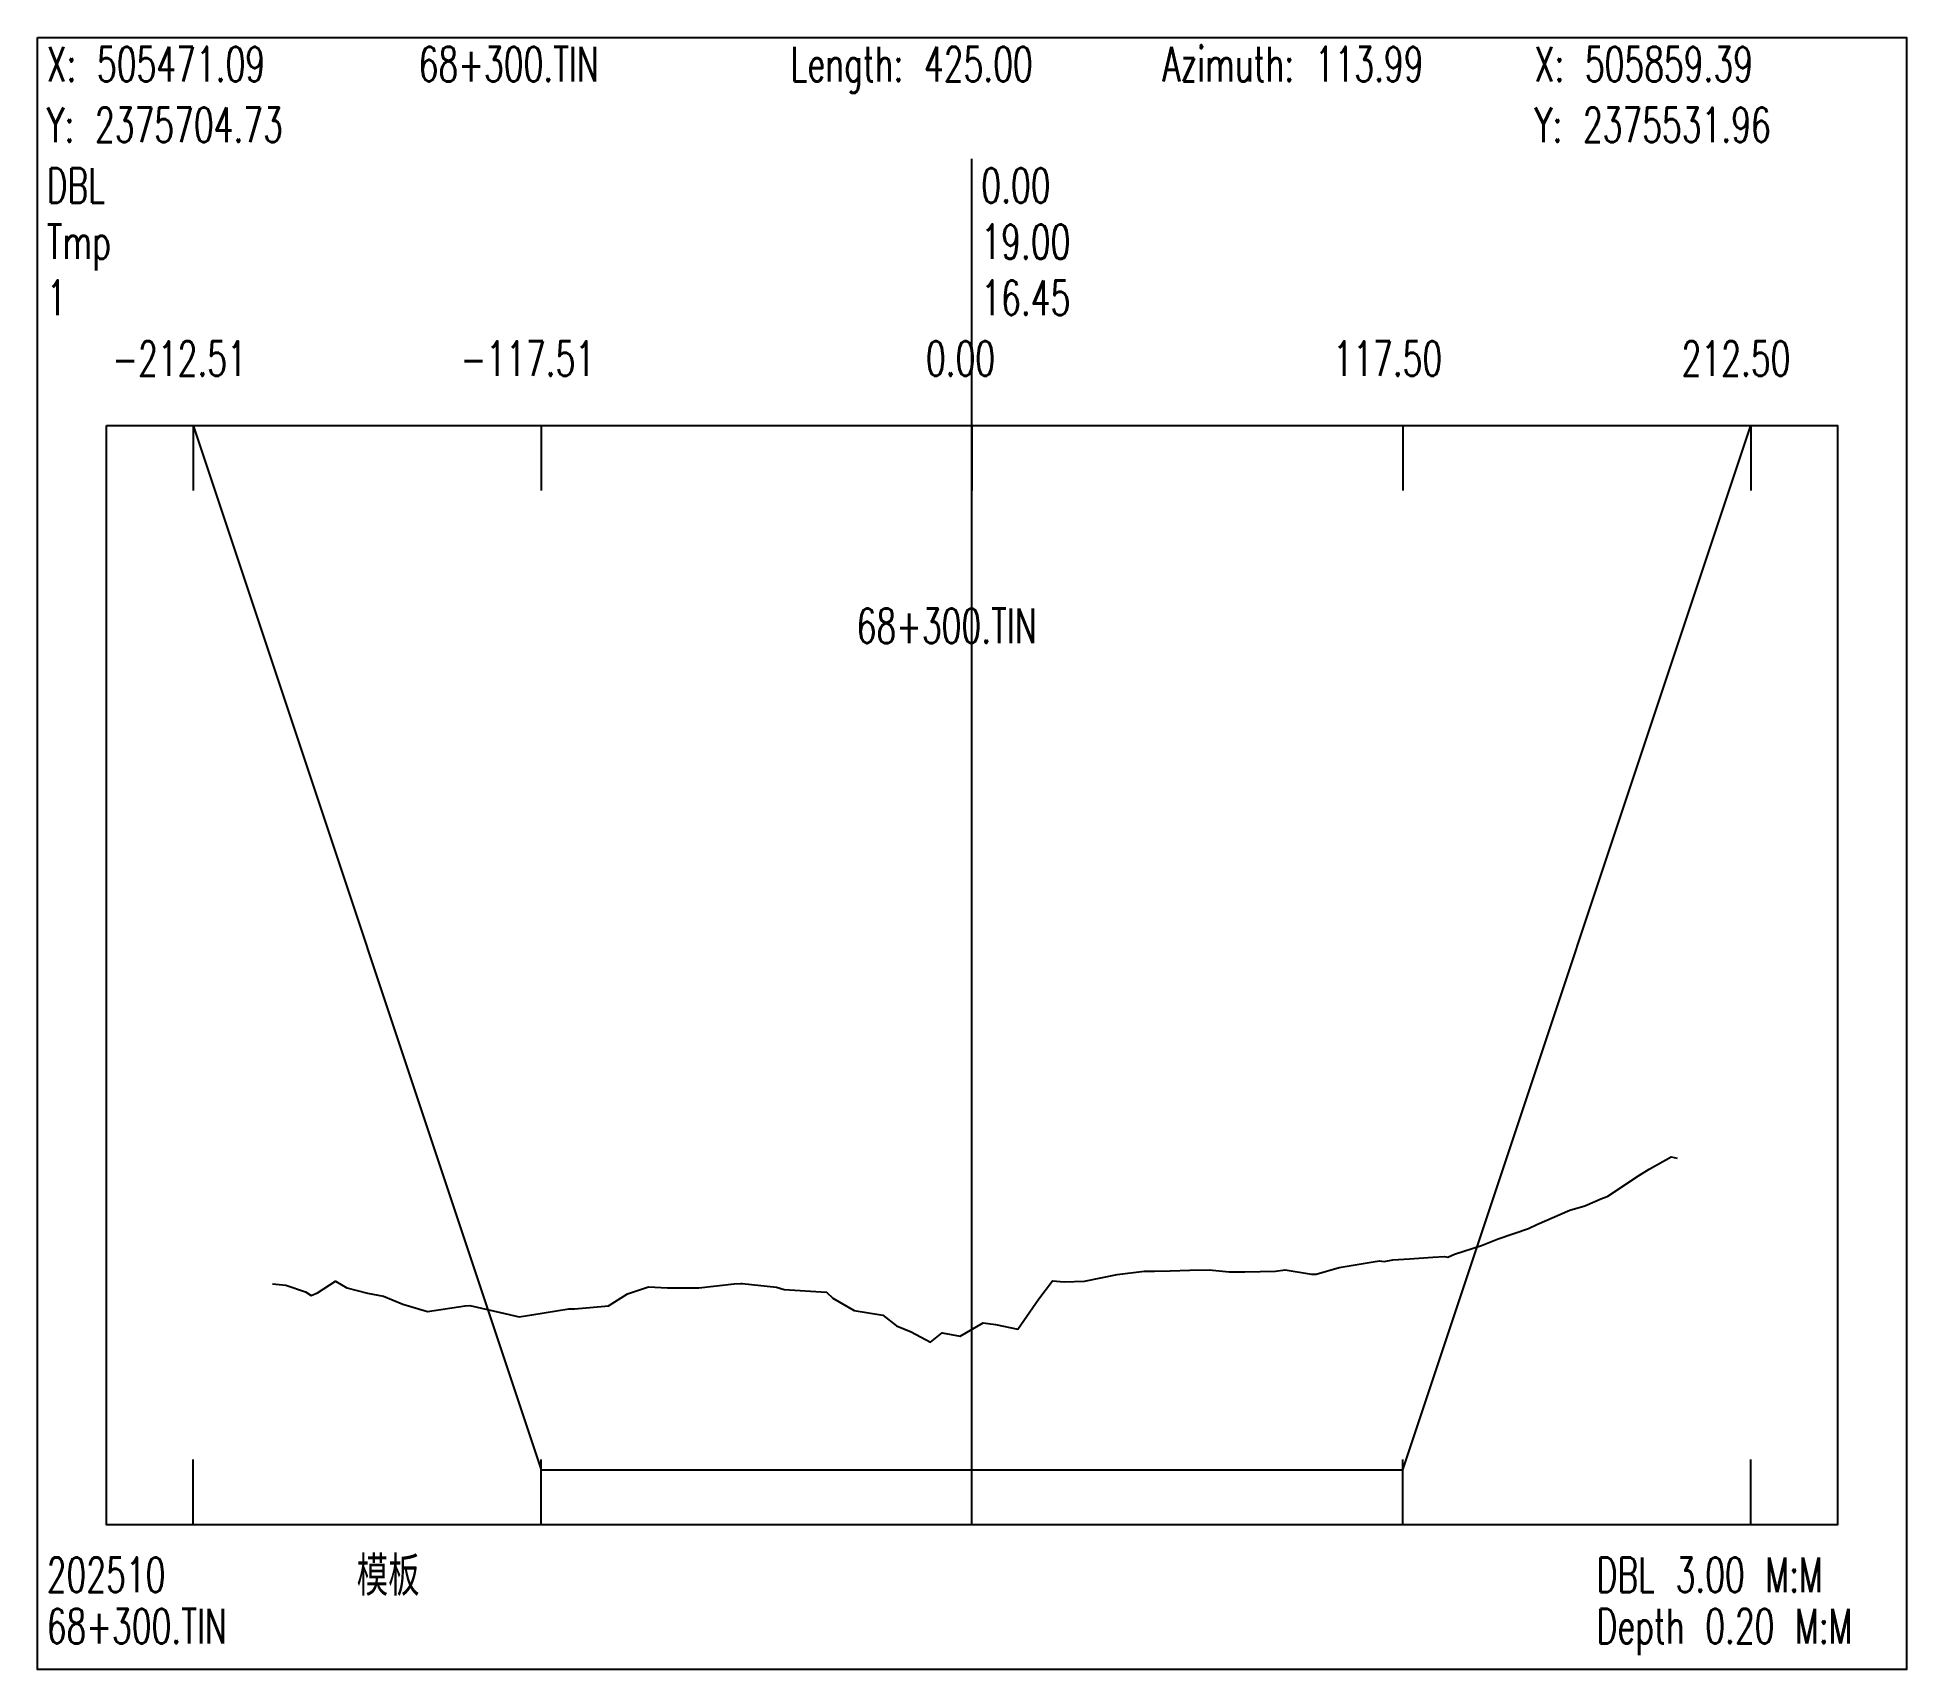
# Model space of a CAD drawing. Extents: x 1 to 171, y -4306 to 0.
# Drawn here: x 1 to 171, y -3414.9 to -3266.5 of the extents above; entities that cross this region are included whole.
import ezdxf

# ---------------------------------------------------------------- set-up
doc = ezdxf.new("R2010")
doc.units = 0
doc.header["$MEASUREMENT"] = 0
doc.layers.add('LABELS', color=7, linetype='Continuous')
doc.layers.add('XSECTION', color=7, linetype='Continuous')
doc.styles.get("Standard").update_dxf_attribs({"font": 'txt.shx'})

msp = doc.modelspace()

# ---------------------------------------------------------------- texts
at = {"layer": 'LABELS', "color": 0, "width": 0.666667}
for s, height, p in [('X: 505471.09', 3.1482, (1.85, -3270.48)), ('68+300.TIN', 3.148, (35.68, -3270.48)), ('Length: 425.00', 3.1482, (69.51, -3270.48)), ('Azimuth: 113.99', 3.1482, (103.34, -3270.48)), ('X: 505859.39', 3.1482, (137.17, -3270.48)), ('Y: 2375704.73', 3.1482, (1.85, -3276.01)), ('Y: 2375531.96', 3.1482, (137.17, -3276.01)), ('DBL', 3.148, (1.85, -3281.53)), ('0.00', 3.148, (86.85, -3281.53)), ('0.00', 3.148, (86.85, -3281.53)), ('Tmp', 3.148, (1.85, -3286.64)), ('19.00', 3.148, (86.85, -3286.64)), ('19.00', 3.148, (86.85, -3286.64)), ('-212.51', 3.148, (7.82, -3297.27)), ('-117.51', 3.148, (39.49, -3297.27)), ('0.00', 3.148, (81.81, -3297.27)), ('117.50', 3.148, (118.87, -3297.27)), ('212.50', 3.148, (150.54, -3297.27)), ('68+300.TIN', 3.148, (75.51, -3321.58)), ('模板', 3.148, (30.04, -3407.89)), ('DBL 3.00 M:M', 3.1482, (142.81, -3407.89)), ('68+300.TIN', 3.148, (1.85, -3412.57)), ('Depth 0.20 M:M', 3.1482, (142.81, -3412.57))]:
    msp.add_text(s, height=height, dxfattribs=at).set_placement(p)
at = {"layer": 'LABELS', "color": 1, "width": 0.666667}
for s, height, p in [('1', 3.15, (1.85, -3291.74)), ('16.45', 3.148, (86.85, -3291.74)), ('16.45', 3.148, (86.85, -3291.74)), ('202510', 3.148, (1.85, -3407.89))]:
    msp.add_text(s, height=height, dxfattribs=at).set_placement(p)

# ---------------------------------------------------------------- linework, layer by layer
at = {"layer": 'XSECTION', "color": 0, "linetype": 'Continuous'}
for points in [[(1, -3266.48), (171, -3266.48), (171, -3414.95), (1, -3414.95), (1, -3266.48)], [(86, -3401.77), (86, -3277.53)], [(86, -3401.77), (86, -3277.53)], [(7.3, -3301.77), (164.71, -3301.77), (164.71, -3401.77), (7.3, -3401.77), (7.3, -3301.77)], [(15.17, -3301.77), (15.17, -3307.71)], [(15.17, -3301.77), (46.83, -3396.77)], [(15.17, -3301.77), (46.83, -3396.77)], [(46.83, -3301.77), (46.83, -3307.71)], [(86, -3301.77), (86, -3307.71)], [(125.17, -3301.77), (125.17, -3307.71)], [(125.17, -3396.77), (156.84, -3301.77)], [(125.17, -3396.77), (156.84, -3301.77)], [(156.84, -3301.77), (156.84, -3307.71)], [(15.17, -3401.77), (15.17, -3395.83)], [(46.83, -3401.77), (46.83, -3395.83)], [(86, -3401.77), (86, -3395.83)], [(125.17, -3401.77), (125.17, -3395.83)], [(156.84, -3401.77), (156.84, -3395.83)], [(46.83, -3396.77), (86, -3396.77)], [(46.83, -3396.77), (46.83, -3396.77)], [(46.83, -3396.77), (86, -3396.77)], [(86, -3396.77), (125.17, -3396.77)], [(86, -3396.77), (125.17, -3396.77)], [(125.17, -3396.77), (125.17, -3396.77)]]:
    msp.add_lwpolyline(points, dxfattribs=at)
at = {"layer": 'XSECTION', "color": 1, "linetype": 'Continuous'}
msp.add_lwpolyline([(22.38, -3379.87), (23.6, -3379.97), (25.38, -3380.57), (25.9, -3380.92), (26.49, -3380.67), (28.1, -3379.62), (29.15, -3380.22), (31.01, -3380.72), (32.47, -3380.97), (34.23, -3381.72), (36.49, -3382.37), (39.9, -3381.87), (40.34, -3381.82), (43.12, -3382.47), (44.82, -3382.87), (45.97, -3382.67), (49.33, -3382.12), (49.87, -3382.12), (52.95, -3381.87), (54.68, -3380.77), (56.58, -3380.12), (58.31, -3380.22), (60.68, -3380.22), (61.17, -3380.22), (64.37, -3379.87), (64.97, -3379.82), (65.01, -3379.82), (65.11, -3379.82), (68.21, -3380.17), (68.92, -3380.37), (72.76, -3380.62), (73.34, -3381.17), (75.27, -3382.27), (77.88, -3382.72), (79.13, -3383.67), (80.48, -3384.22), (82.24, -3385.17), (83.28, -3384.32), (84.94, -3384.62), (87.01, -3383.42), (88.13, -3383.57), (90.17, -3383.97), (92.07, -3381.22), (93.33, -3379.57), (94.39, -3379.67), (96.23, -3379.62), (99.19, -3379.02), (101.66, -3378.72), (102.61, -3378.72), (104.01, -3378.67), (105.82, -3378.62), (107.56, -3378.57), (109.4, -3378.77), (110.82, -3378.77), (113.61, -3378.72), (114.49, -3378.57), (116.87, -3378.97), (117.15, -3378.97), (117.3, -3378.97), (119.4, -3378.37), (122.5, -3377.87), (123.07, -3377.77), (123.49, -3377.82), (124.27, -3377.67), (125.8, -3377.57), (127.9, -3377.42), (128.96, -3377.37), (129.27, -3377.42), (129.88, -3377.17), (132.34, -3376.37), (133.86, -3375.77), (136.62, -3374.82), (137.37, -3374.47), (140.38, -3373.17), (141.74, -3372.77), (143.34, -3372.07), (143.63, -3371.97), (143.82, -3371.87), (146.71, -3369.97), (147.59, -3369.42), (149.59, -3368.32), (150.14, -3368.42)], dxfattribs=at)

msp.set_redraw_order([(e.dxf.handle, doc.entitydb.next_handle()) for e in msp.query("TEXT MTEXT ATTDEF DIMENSION ARC_DIMENSION")])  # texts and dimensions are drawn at this point

doc.saveas('drawing.dxf')
